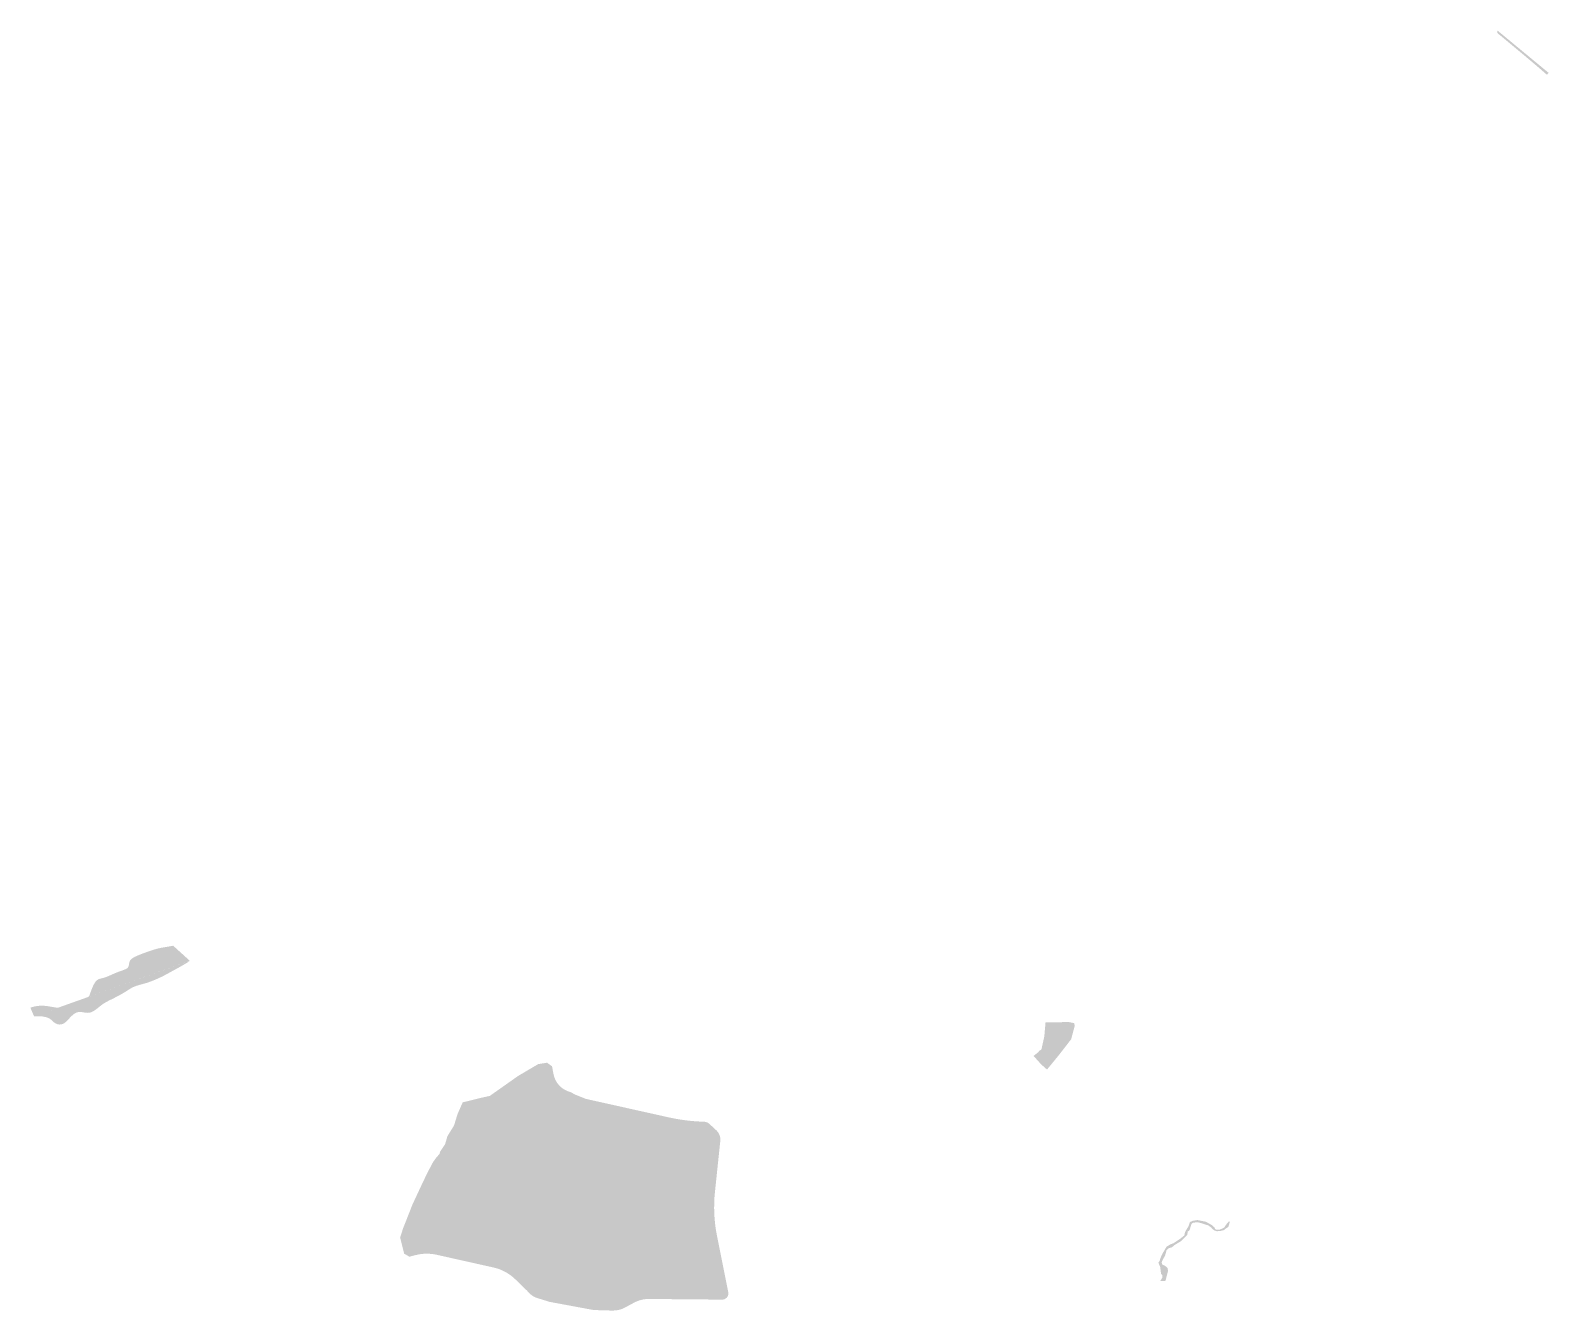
# Model space of a CAD drawing. Extents: x 38410347 to 38419931, y 3076278 to 3087001.
# Drawn here: x 38414592 to 38419931, y 3082500 to 3087001 of the extents above; entities that cross this region are included whole.
import ezdxf

# ---------------------------------------------------------------- set-up
doc = ezdxf.new("R2010")
doc.units = 0
doc.header["$LTSCALE"] = 10
doc.header["$MEASUREMENT"] = 0
for name, color, linetype in [('2-R2居住用地', 2, 'CONTINUOUS'), ('3-M2工业用地', 37, 'CONTINUOUS'), ('水域', 141, 'CONTINUOUS')]:
    doc.layers.add(name, color=color, linetype=linetype)

msp = doc.modelspace()

# ---------------------------------------------------------------- hatches: boundary and pattern name
at = {"layer": '2-R2居住用地', "linetype": 'Continuous'}
h = msp.add_hatch(color=256, dxfattribs=at)
edge = h.paths.add_edge_path()
edge.add_line((38418120.11184712, 3083395.284908483), (38418137.1032587, 3083409.135314397))
edge.add_line((38418137.1032587, 3083409.135314397), (38418140.70242826, 3083414.327863762))
edge.add_line((38418140.70242826, 3083414.327863762), (38418147.5010206, 3083417.323380313))
edge.add_line((38418147.5010206, 3083417.323380313), (38418157.90223823, 3083464.439342991))
edge.add_line((38418157.90223823, 3083464.439342991), (38418162.09795804, 3083513.555536693))
edge.add_line((38418162.09795804, 3083513.555536693), (38418244.1606575, 3083514.383373959))
edge.add_line((38418244.1606575, 3083514.383373959), (38418262.60096908, 3083510.94952993))
edge.add_line((38418262.60096908, 3083510.94952993), (38418264.85430489, 3083501.299931186))
edge.add_line((38418264.85430489, 3083501.299931186), (38418252.27972792, 3083454.162052788))
edge.add_line((38418252.27972792, 3083454.162052788), (38418215.27697164, 3083406.306412787))
edge.add_arc((38415750.88191929, 3085373.514217639), 3153.275998305374, 320.02115613686846, 321.4013194936035, ccw=False)
edge.add_line((38418167.179727, 3083347.519541934), (38418146.70876878, 3083365.878900963))
edge.add_line((38418146.70876878, 3083365.878900963), (38418120.66411687, 3083394.674309692))
at = {"layer": '3-M2工业用地', "linetype": 'Continuous'}
h = msp.add_hatch(color=256, dxfattribs=at)
edge = h.paths.add_edge_path()
edge.add_line((38416409.06841209, 3083371.413152104), (38416426.59351749, 3083358.962373961))
edge.add_line((38416426.59351749, 3083358.962373961), (38416431.51147065, 3083332.11807668))
edge.add_arc((38416510.83228108, 3083346.649879316), 80.6409589245399, 190.3816274792856, 256.5996660964943)
edge.add_line((38416492.14345076, 3083268.204408595), (38416506.58706227, 3083259.927112864))
edge.add_line((38416506.58706227, 3083259.927112864), (38416545.40673918, 3083244.449504624))
edge.add_line((38416545.40673918, 3083244.449504624), (38416834.55263235, 3083179.911116864))
edge.add_arc((38416981.26603741, 3083837.218806399), 673.4821615639374, 257.417623814539, 268.3451612785698)
edge.add_arc((38416961.02627382, 3083136.648689231), 27.38026224008356, 47.1707794656071, 88.3451612918081, ccw=False)
edge.add_line((38416979.63979813, 3083156.728915147), (38417004.09240689, 3083134.182737023))
edge.add_arc((38416973.58840641, 3083101.099418634), 45.00000000844675, -6.003284955879792, 47.322838245332605, ccw=False)
edge.add_line((38417018.34162196, 3083096.393071929), (38416999.47958503, 3082917.031699489))
edge.add_arc((38417508.67172519, 3082863.48393265), 511.9999989611418, 173.9967150437738, 191.3455550887494)
edge.add_line((38417006.6769463, 3082762.76034604), (38417046.39936769, 3082564.788363032))
edge.add_arc((38417024.84473158, 3082560.463496828), 21.98423993813998, -94.84202649268582, 11.345555069491525, ccw=False)
edge.add_line((38417022.98906939, 3082538.557713951), (38416767.8874291, 3082540.875677662))
edge.add_arc((38416766.88796284, 3082430.880218354), 110.0000000048521, 89.47940012196774, 118.5614520496212)
edge.add_line((38416714.29684705, 3082527.493750224), (38416684.26012097, 3082511.14340148))
edge.add_arc((38416641.23102622, 3082590.190836634), 89.99999999259373, 269.8804908127621, 298.5614520530177, ccw=False)
edge.add_arc((38416643.3997267, 3083629.920139173), 1129.731564299326, 266.22409595488443, 269.88049081280565, ccw=False)
edge.add_line((38416569.00208443, 3082502.640937645), (38416417.80720372, 3082530.714279592))
edge.add_line((38416417.80720372, 3082530.714279592), (38416375.45879965, 3082543.825201974))
edge.add_arc((38416396.51055023, 3082611.822556662), 71.18157378830655, 216.9561886775893, 252.79765231832658, ccw=False)
edge.add_line((38416339.6296781, 3082569.027897731), (38416297.1047788, 3082610.271701384))
edge.add_arc((38416185.71095326, 3082495.417813177), 160.0000000133676, 45.87617033145156, 77.39534369921793)
edge.add_line((38416220.62656146, 3082651.561658101), (38416021.18774512, 3082696.158534043))
edge.add_arc((38415986.27213641, 3082540.014689258), 159.9999999881929, 77.39534350867949, 104.3475775734704)
edge.add_line((38415946.62356298, 3082695.024336126), (38415924.8011614, 3082689.442573208))
edge.add_line((38415924.8011614, 3082689.442573208), (38415906.47220706, 3082700.237042776))
edge.add_line((38415906.47220706, 3082700.237042776), (38415892.30873068, 3082756.927014623))
edge.add_line((38415892.30873068, 3082756.927014623), (38415902.62604309, 3082788.833815622))
edge.add_line((38415902.62604309, 3082788.833815622), (38415935.38849764, 3082872.178248806))
edge.add_line((38415935.38849764, 3082872.178248806), (38415966.07691584, 3082938.153786505))
edge.add_line((38415966.07691584, 3082938.153786505), (38415985.9498571, 3082979.871383672))
edge.add_line((38415985.9498571, 3082979.871383672), (38416005.81852871, 3083018.107733699))
edge.add_line((38416005.81852871, 3083018.107733699), (38416010.48226095, 3083025.538821818))
edge.add_line((38416010.48226095, 3083025.538821818), (38416020.36625217, 3083039.01996536))
edge.add_line((38416020.36625217, 3083039.01996536), (38416031.17268097, 3083051.059406791))
edge.add_line((38416031.17268097, 3083051.059406791), (38416032.50639374, 3083058.045233728))
edge.add_line((38416032.50639374, 3083058.045233728), (38416050.32767457, 3083084.679342462))
edge.add_line((38416050.32767457, 3083084.679342462), (38416058.8849206, 3083113.649665695))
edge.add_line((38416058.8849206, 3083113.649665695), (38416081.82190299, 3083150.686188336))
edge.add_line((38416081.82190299, 3083150.686188336), (38416094.40816077, 3083191.469533872))
edge.add_line((38416094.40816077, 3083191.469533872), (38416112.37934131, 3083232.168798108))
edge.add_line((38416112.37934131, 3083232.168798108), (38416175.31495103, 3083247.673033982))
edge.add_line((38416175.31495103, 3083247.673033982), (38416207.73433654, 3083254.89503934))
edge.add_line((38416207.73433654, 3083254.89503934), (38416307.31288212, 3083325.048397346))
edge.add_line((38416307.31288212, 3083325.048397346), (38416377.69302751, 3083366.536750572))
edge.add_line((38416377.69302751, 3083366.536750572), (38416408.89479265, 3083371.536500699))
at = {"layer": '水域'}
h = msp.add_hatch(color=256, dxfattribs=at)
edge = h.paths.add_edge_path()
edge.add_line((38419750.73731233, 3086992.507802486), (38419770.8050857, 3086975.873249963))
edge.add_line((38419770.8050857, 3086975.873249963), (38419798.86470941, 3086952.56209455))
edge.add_line((38419798.86470941, 3086952.56209455), (38419827.79601263, 3086928.45325972))
edge.add_line((38419827.79601263, 3086928.45325972), (38419855.6615987, 3086905.129570483))
edge.add_line((38419855.6615987, 3086905.129570483), (38419880.524071, 3086884.173851856))
edge.add_line((38419880.524071, 3086884.173851856), (38419900.86664876, 3086866.827551719))
edge.add_line((38419900.86664876, 3086866.827551719), (38419916.85501471, 3086852.966609456))
edge.add_line((38419916.85501471, 3086852.966609456), (38419925.45499905, 3086845.337381422))
edge.add_line((38419925.45499905, 3086845.337381422), (38419931.44711506, 3086852.014389371))
edge.add_line((38419931.44711506, 3086852.014389371), (38419911.18819217, 3086868.79378046))
edge.add_line((38419911.18819217, 3086868.79378046), (38419875.4013607, 3086898.406483965))
edge.add_line((38419875.4013607, 3086898.406483965), (38419837.98770697, 3086929.347461286))
edge.add_line((38419837.98770697, 3086929.347461286), (38419801.53352535, 3086959.483115757))
edge.add_line((38419801.53352535, 3086959.483115757), (38419768.62511021, 3086986.679850711))
edge.add_line((38419768.62511021, 3086986.679850711), (38419750.73731233, 3087001.459814754))
h = msp.add_hatch(color=256, dxfattribs=at)
edge = h.paths.add_edge_path()
edge.add_line((38414591.9260994, 3083564.948122437), (38414605.21430895, 3083569.090947298))
edge.add_line((38414605.21430895, 3083569.090947298), (38414618.00145002, 3083571.34160823))
edge.add_line((38414618.00145002, 3083571.34160823), (38414630.23465776, 3083572.065943164))
edge.add_line((38414630.23465776, 3083572.065943164), (38414641.86106732, 3083571.629790032))
edge.add_line((38414641.86106732, 3083571.629790032), (38414652.82781386, 3083570.398986764))
edge.add_line((38414652.82781386, 3083570.398986764), (38414663.08203255, 3083568.739371292))
edge.add_line((38414663.08203255, 3083568.739371292), (38414672.57085855, 3083567.016781549))
edge.add_line((38414672.57085855, 3083567.016781549), (38414681.241427, 3083565.597055466))
edge.add_line((38414681.241427, 3083565.597055466), (38414689.05543818, 3083564.767146342))
edge.add_line((38414689.05543818, 3083564.767146342), (38414696.03285276, 3083564.498468952))
edge.add_line((38414696.03285276, 3083564.498468952), (38414702.20819654, 3083564.683553439))
edge.add_line((38414702.20819654, 3083564.683553439), (38414707.6159953, 3083565.214929948))
edge.add_line((38414707.6159953, 3083565.214929948), (38414712.29077484, 3083565.985128622))
edge.add_line((38414712.29077484, 3083565.985128622), (38414716.26706094, 3083566.886679605))
edge.add_line((38414716.26706094, 3083566.886679605), (38414719.5793794, 3083567.81211304))
edge.add_line((38414719.5793794, 3083567.81211304), (38414722.262256, 3083568.65395907))
edge.add_line((38414722.262256, 3083568.65395907), (38414724.37943118, 3083569.33725415))
edge.add_line((38414724.37943118, 3083569.33725415), (38414726.11150397, 3083569.91705998))
edge.add_line((38414726.11150397, 3083569.91705998), (38414727.66828805, 3083570.480944568))
edge.add_line((38414727.66828805, 3083570.480944568), (38414729.25959709, 3083571.116475922))
edge.add_line((38414729.25959709, 3083571.116475922), (38414731.09524477, 3083571.911222053))
edge.add_line((38414731.09524477, 3083571.911222053), (38414733.38504478, 3083572.952750971))
edge.add_line((38414733.38504478, 3083572.952750971), (38414736.33881078, 3083574.328630683))
edge.add_line((38414736.33881078, 3083574.328630683), (38414740.16635645, 3083576.1264292))
edge.add_line((38414740.16635645, 3083576.1264292), (38414744.9973768, 3083578.397891246))
edge.add_line((38414744.9973768, 3083578.397891246), (38414750.64109217, 3083581.051468402))
edge.add_line((38414750.64109217, 3083581.051468402), (38414756.8266042, 3083583.959788966))
edge.add_line((38414756.8266042, 3083583.959788966), (38414763.28301457, 3083586.995481233))
edge.add_line((38414763.28301457, 3083586.995481233), (38414769.73942495, 3083590.0311735))
edge.add_line((38414769.73942495, 3083590.0311735), (38414775.92493699, 3083592.939494064))
edge.add_line((38414775.92493699, 3083592.939494064), (38414781.56865235, 3083595.59307122))
edge.add_line((38414781.56865235, 3083595.59307122), (38414786.39967271, 3083597.864533266))
edge.add_line((38414786.39967271, 3083597.864533266), (38414790.22234929, 3083599.67958004))
edge.add_line((38414790.22234929, 3083599.67958004), (38414793.14203169, 3083601.176197557))
edge.add_line((38414793.14203169, 3083601.176197557), (38414795.33931908, 3083602.545443369))
edge.add_line((38414795.33931908, 3083602.545443369), (38414796.99481062, 3083603.978375034))
edge.add_line((38414796.99481062, 3083603.978375034), (38414798.28910547, 3083605.666050105))
edge.add_line((38414798.28910547, 3083605.666050105), (38414799.4028028, 3083607.799526139))
edge.add_line((38414799.4028028, 3083607.799526139), (38414800.51650179, 3083610.56986069))
edge.add_line((38414800.51650179, 3083610.56986069), (38414801.8108016, 3083614.168111315))
edge.add_line((38414801.8108016, 3083614.168111315), (38414803.43000439, 3083618.710150884))
edge.add_line((38414803.43000439, 3083618.710150884), (38414805.37322436, 3083624.011113545))
edge.add_line((38414805.37322436, 3083624.011113545), (38414807.60327871, 3083629.810948762))
edge.add_line((38414807.60327871, 3083629.810948762), (38414810.08298463, 3083635.849605995))
edge.add_line((38414810.08298463, 3083635.849605995), (38414812.77515931, 3083641.86703471))
edge.add_line((38414812.77515931, 3083641.86703471), (38414815.64261996, 3083647.603184368))
edge.add_line((38414815.64261996, 3083647.603184368), (38414818.64818377, 3083652.798004434))
edge.add_line((38414818.64818377, 3083652.798004434), (38414821.75466793, 3083657.191444371))
edge.add_line((38414821.75466793, 3083657.191444371), (38414824.93772656, 3083660.598638298))
edge.add_line((38414824.93772656, 3083660.598638298), (38414828.22436146, 3083663.135458969))
edge.add_line((38414828.22436146, 3083663.135458969), (38414831.65441134, 3083664.992963788))
edge.add_line((38414831.65441134, 3083664.992963788), (38414835.26771493, 3083666.362210165))
edge.add_line((38414835.26771493, 3083666.362210165), (38414839.10411093, 3083667.434255508))
edge.add_line((38414839.10411093, 3083667.434255508), (38414843.2034381, 3083668.400157225))
edge.add_line((38414843.2034381, 3083668.400157225), (38414847.60553511, 3083669.450972723))
edge.add_line((38414847.60553511, 3083669.450972723), (38414852.35024072, 3083670.777759411))
edge.add_line((38414852.35024072, 3083670.777759411), (38414857.46013032, 3083672.52425263))
edge.add_line((38414857.46013032, 3083672.52425263), (38414862.88872609, 3083674.644899455))
edge.add_line((38414862.88872609, 3083674.644899455), (38414868.57228691, 3083677.046824894))
edge.add_line((38414868.57228691, 3083677.046824894), (38414874.44707166, 3083679.637153955))
edge.add_line((38414874.44707166, 3083679.637153955), (38414880.4493392, 3083682.323011647))
edge.add_line((38414880.4493392, 3083682.323011647), (38414886.51534843, 3083685.011522977))
edge.add_line((38414886.51534843, 3083685.011522977), (38414892.5813582, 3083687.609812954))
edge.add_line((38414892.5813582, 3083687.609812954), (38414898.5836274, 3083690.025006585))
edge.add_line((38414898.5836274, 3083690.025006585), (38414904.45461718, 3083692.192685163))
edge.add_line((38414904.45461718, 3083692.192685163), (38414910.11159777, 3083694.16225511))
edge.add_line((38414910.11159777, 3083694.16225511), (38414915.46804171, 3083696.011579135))
edge.add_line((38414915.46804171, 3083696.011579135), (38414920.43742152, 3083697.818519944))
edge.add_line((38414920.43742152, 3083697.818519944), (38414924.9332097, 3083699.660940244))
edge.add_line((38414924.9332097, 3083699.660940244), (38414928.8688788, 3083701.616702743))
edge.add_line((38414928.8688788, 3083701.616702743), (38414932.15790134, 3083703.763670146))
edge.add_line((38414932.15790134, 3083703.763670146), (38414934.71374982, 3083706.179705162))
edge.add_line((38414934.71374982, 3083706.179705162), (38414936.49884151, 3083708.918237845))
edge.add_line((38414936.49884151, 3083708.918237845), (38414937.6713726, 3083711.934967646))
edge.add_line((38414937.6713726, 3083711.934967646), (38414938.43848401, 3083715.161161365))
edge.add_line((38414938.43848401, 3083715.161161365), (38414939.00731669, 3083718.528085801))
edge.add_line((38414939.00731669, 3083718.528085801), (38414939.58501153, 3083721.967007753))
edge.add_line((38414939.58501153, 3083721.967007753), (38414940.37870948, 3083725.409194019))
edge.add_line((38414940.37870948, 3083725.409194019), (38414941.59555145, 3083728.785911399))
edge.add_line((38414941.59555145, 3083728.785911399), (38414943.44267838, 3083732.028426693))
edge.add_line((38414943.44267838, 3083732.028426693), (38414946.07940657, 3083735.084321694))
edge.add_line((38414946.07940657, 3083735.084321694), (38414949.47375378, 3083737.966438174))
edge.add_line((38414949.47375378, 3083737.966438174), (38414953.54591317, 3083740.7039329))
edge.add_line((38414953.54591317, 3083740.7039329), (38414958.21607786, 3083743.325962639))
edge.add_line((38414958.21607786, 3083743.325962639), (38414963.40444104, 3083745.861684159))
edge.add_line((38414963.40444104, 3083745.861684159), (38414969.03119581, 3083748.340254227))
edge.add_line((38414969.03119581, 3083748.340254227), (38414975.01653533, 3083750.790829609))
edge.add_line((38414975.01653533, 3083750.790829609), (38414981.28065278, 3083753.242567073))
edge.add_line((38414981.28065278, 3083753.242567073), (38414987.74486081, 3083755.713923991))
edge.add_line((38414987.74486081, 3083755.713923991), (38414994.3349503, 3083758.180560155))
edge.add_line((38414994.3349503, 3083758.180560155), (38415000.97783168, 3083760.607435965))
edge.add_line((38415000.97783168, 3083760.607435965), (38415007.60041537, 3083762.959511819))
edge.add_line((38415007.60041537, 3083762.959511819), (38415014.1296118, 3083765.201748115))
edge.add_line((38415014.1296118, 3083765.201748115), (38415020.49233136, 3083767.299105251))
edge.add_line((38415020.49233136, 3083767.299105251), (38415026.61548451, 3083769.216543625))
edge.add_line((38415026.61548451, 3083769.216543625), (38415032.42598164, 3083770.919023637))
edge.add_line((38415032.42598164, 3083770.919023637), (38415037.87253713, 3083772.383299308))
edge.add_line((38415037.87253713, 3083772.383299308), (38415042.9910811, 3083773.633299163))
edge.add_line((38415042.9910811, 3083773.633299163), (38415047.83934765, 3083774.704745348))
edge.add_line((38415047.83934765, 3083774.704745348), (38415052.47507086, 3083775.63336001))
edge.add_line((38415052.47507086, 3083775.63336001), (38415056.95598479, 3083776.454865299))
edge.add_line((38415056.95598479, 3083776.454865299), (38415061.33982354, 3083777.204983359))
edge.add_line((38415061.33982354, 3083777.204983359), (38415065.68432117, 3083777.919436341))
edge.add_line((38415065.68432117, 3083777.919436341), (38415070.04721177, 3083778.633946389))
edge.add_line((38415070.04721177, 3083778.633946389), (38415074.4505636, 3083779.373007589))
edge.add_line((38415074.4505636, 3083779.373007589), (38415078.77378161, 3083780.116201764))
edge.add_line((38415078.77378161, 3083780.116201764), (38415082.86060489, 3083780.831882674))
edge.add_line((38415082.86060489, 3083780.831882674), (38415086.55477259, 3083781.488404078))
edge.add_line((38415086.55477259, 3083781.488404078), (38415089.70002382, 3083782.054119736))
edge.add_line((38415089.70002382, 3083782.054119736), (38415092.14009769, 3083782.497383409))
edge.add_line((38415092.14009769, 3083782.497383409), (38415093.71873333, 3083782.786548855))
edge.add_line((38415093.71873333, 3083782.786548855), (38415094.27966985, 3083782.889969836))
edge.add_line((38415094.27966985, 3083782.889969835), (38415152.68349081, 3083729.944574779))
edge.add_line((38414604.8293721, 3083534.894233939), (38414622.33182269, 3083535.097384089))
edge.add_line((38414622.33182269, 3083535.097384089), (38414636.19733294, 3083533.961624395))
edge.add_line((38414636.19733294, 3083533.961624395), (38414646.97835565, 3083531.76106634))
edge.add_line((38414646.97835565, 3083531.76106634), (38414655.22734359, 3083528.769821405))
edge.add_line((38414655.22734359, 3083528.769821405), (38414661.49674955, 3083525.262001073))
edge.add_line((38414661.49674955, 3083525.262001073), (38414666.33902631, 3083521.511716828))
edge.add_line((38414666.33902631, 3083521.511716828), (38414670.30662666, 3083517.793080151))
edge.add_line((38414670.30662666, 3083517.793080151), (38414673.95200334, 3083514.380202521))
edge.add_line((38414673.95200334, 3083514.380202521), (38414677.7267535, 3083511.502255169))
edge.add_line((38414677.7267535, 3083511.502255169), (38414681.67905149, 3083509.208648283))
edge.add_line((38414681.67905149, 3083509.208648283), (38414685.75621597, 3083507.503851796))
edge.add_line((38414685.75621597, 3083507.503851796), (38414689.90556563, 3083506.392335642))
edge.add_line((38414689.90556563, 3083506.392335642), (38414694.07441913, 3083505.878569754))
edge.add_line((38414694.07441913, 3083505.878569754), (38414698.21009517, 3083505.967024064))
edge.add_line((38414698.21009517, 3083505.967024064), (38414702.25991239, 3083506.662168507))
edge.add_line((38414702.25991239, 3083506.662168507), (38414706.17118949, 3083507.968473015))
edge.add_line((38414706.17118949, 3083507.968473015), (38414709.90577976, 3083509.873741069))
edge.add_line((38414709.90577976, 3083509.873741069), (38414713.48367491, 3083512.299110345))
edge.add_line((38414713.48367491, 3083512.299110345), (38414716.9394013, 3083515.149052063))
edge.add_line((38414716.9394013, 3083515.149052063), (38414720.30748525, 3083518.328037448))
edge.add_line((38414720.30748525, 3083518.328037448), (38414723.62245312, 3083521.74053772))
edge.add_line((38414723.62245312, 3083521.74053772), (38414726.91883122, 3083525.291024102))
edge.add_line((38414726.91883122, 3083525.291024102), (38414730.23114592, 3083528.883967817))
edge.add_line((38414730.23114592, 3083528.883967817), (38414733.59392354, 3083532.423840088))
edge.add_line((38414733.59392354, 3083532.423840088), (38414737.03726391, 3083535.820419291))
edge.add_line((38414737.03726391, 3083535.820419291), (38414740.57356074, 3083539.004712418))
edge.add_line((38414740.57356074, 3083539.004712418), (38414744.21078122, 3083541.91303362))
edge.add_line((38414744.21078122, 3083541.91303362), (38414747.95689255, 3083544.481697043))
edge.add_line((38414747.95689255, 3083544.481697043), (38414751.81986193, 3083546.647016837))
edge.add_line((38414751.81986193, 3083546.647016837), (38414755.80765653, 3083548.345307149))
edge.add_line((38414755.80765653, 3083548.345307149), (38414759.92824357, 3083549.51288213))
edge.add_line((38414759.92824357, 3083549.51288213), (38414764.18959023, 3083550.086055925))
edge.add_line((38414764.18959023, 3083550.086055925), (38414768.59609198, 3083550.044862369))
edge.add_line((38414768.59609198, 3083550.044862369), (38414773.13785736, 3083549.544214036))
edge.add_line((38414773.13785736, 3083549.544214036), (38414777.80142317, 3083548.782743189))
edge.add_line((38414777.80142317, 3083548.782743189), (38414782.57332624, 3083547.959082089))
edge.add_line((38414782.57332624, 3083547.959082089), (38414787.44010337, 3083547.271862995))
edge.add_line((38414787.44010337, 3083547.271862995), (38414792.3882914, 3083546.919718169))
edge.add_line((38414792.3882914, 3083546.919718169), (38414797.4044271, 3083547.101279871))
edge.add_line((38414797.4044271, 3083547.101279871), (38414802.47504731, 3083548.015180363))
edge.add_line((38414802.47504731, 3083548.015180363), (38414807.58441067, 3083549.798988957))
edge.add_line((38414807.58441067, 3083549.798988957), (38414812.70766314, 3083552.346023172))
edge.add_line((38414812.70766314, 3083552.346023172), (38414817.81767251, 3083555.488537579))
edge.add_line((38414817.81767251, 3083555.488537579), (38414822.88730656, 3083559.058786749))
edge.add_line((38414822.88730656, 3083559.058786749), (38414827.88943307, 3083562.889025253))
edge.add_line((38414827.88943307, 3083562.889025253), (38414832.79691985, 3083566.811507661))
edge.add_line((38414832.79691985, 3083566.811507661), (38414837.58263467, 3083570.658488544))
edge.add_line((38414837.58263467, 3083570.658488544), (38414842.21944534, 3083574.262222474))
edge.add_line((38414842.21944534, 3083574.262222474), (38414846.6945212, 3083577.495148042))
edge.add_line((38414846.6945212, 3083577.495148042), (38414851.05223796, 3083580.390439926))
edge.add_line((38414851.05223796, 3083580.390439926), (38414855.35127287, 3083583.021456827))
edge.add_line((38414855.35127287, 3083583.021456827), (38414859.6503032, 3083585.461557445))
edge.add_line((38414859.6503032, 3083585.461557445), (38414864.00800622, 3083587.784100479))
edge.add_line((38414864.00800622, 3083587.784100479), (38414868.48305918, 3083590.062444629))
edge.add_line((38414868.48305918, 3083590.062444629), (38414873.13413937, 3083592.369948594))
edge.add_line((38414873.13413937, 3083592.369948594), (38414878.01992402, 3083594.779971075))
edge.add_line((38414878.01992402, 3083594.779971075), (38414883.1761087, 3083597.348514571))
edge.add_line((38414883.1761087, 3083597.348514571), (38414888.54646207, 3083600.062156779))
edge.add_line((38414888.54646207, 3083600.062156779), (38414894.05177105, 3083602.890119194))
edge.add_line((38414894.05177105, 3083602.890119194), (38414899.61282259, 3083605.801623312))
edge.add_line((38414899.61282259, 3083605.801623312), (38414905.15040363, 3083608.76589063))
edge.add_line((38414905.15040363, 3083608.76589063), (38414910.58530109, 3083611.752142643))
edge.add_line((38414910.58530109, 3083611.752142643), (38414915.83830191, 3083614.729600847))
edge.add_line((38414915.83830191, 3083614.729600847), (38414920.83019305, 3083617.667486738))
edge.add_line((38414920.83019305, 3083617.667486738), (38414925.50498748, 3083620.537708813))
edge.add_line((38414925.50498748, 3083620.537708813), (38414929.89960241, 3083623.322923572))
edge.add_line((38414929.89960241, 3083623.322923572), (38414934.07418112, 3083626.008474514))
edge.add_line((38414934.07418112, 3083626.008474514), (38414938.08886686, 3083628.579705141))
edge.add_line((38414938.08886686, 3083628.579705141), (38414942.00380291, 3083631.021958953))
edge.add_line((38414942.00380291, 3083631.021958953), (38414945.87913253, 3083633.32057945))
edge.add_line((38414945.87913253, 3083633.32057945), (38414949.77499899, 3083635.460910132))
edge.add_line((38414949.77499899, 3083635.460910132), (38414953.75154553, 3083637.4282945))
edge.add_line((38414953.75154553, 3083637.4282945), (38414957.85277944, 3083639.214182927))
edge.add_line((38414957.85277944, 3083639.214182927), (38414962.05816397, 3083640.83445328))
edge.add_line((38414962.05816397, 3083640.83445328), (38414966.33102634, 3083642.311090296))
edge.add_line((38414966.33102634, 3083642.311090296), (38414970.63469381, 3083643.666078713))
edge.add_line((38414970.63469381, 3083643.666078713), (38414974.9324936, 3083644.921403272))
edge.add_line((38414974.9324936, 3083644.921403272), (38414979.18775298, 3083646.099048709))
edge.add_line((38414979.18775298, 3083646.099048709), (38414983.36379916, 3083647.220999765))
edge.add_line((38414983.36379916, 3083647.220999765), (38414987.42395941, 3083648.309241177))
edge.add_line((38414987.42395941, 3083648.309241177), (38414991.34598557, 3083649.385757666))
edge.add_line((38414991.34598557, 3083649.385757666), (38414995.16532796, 3083650.472533878))
edge.add_line((38414995.16532796, 3083650.472533878), (38414998.9318615, 3083651.591554448))
edge.add_line((38414998.9318615, 3083651.591554448), (38415002.69546113, 3083652.764804002))
edge.add_line((38415002.69546113, 3083652.764804002), (38415006.50600178, 3083654.014267173))
edge.add_line((38415006.50600178, 3083654.014267173), (38415010.41335836, 3083655.36192859))
edge.add_line((38415010.41335836, 3083655.36192859), (38415014.46740582, 3083656.829772884))
edge.add_line((38415014.46740582, 3083656.829772884), (38415018.71801908, 3083658.439784683))
edge.add_line((38415018.71801908, 3083658.439784683), (38415023.19771465, 3083660.206620403))
edge.add_line((38415023.19771465, 3083660.206620403), (38415027.86957536, 3083662.115623587))
edge.add_line((38415027.86957536, 3083662.115623587), (38415032.67932559, 3083664.144809561))
edge.add_line((38415032.67932559, 3083664.144809561), (38415037.57268976, 3083666.27219365))
edge.add_line((38415037.57268976, 3083666.27219365), (38415042.49539226, 3083668.475791183))
edge.add_line((38415042.49539226, 3083668.475791183), (38415047.3931575, 3083670.733617485))
edge.add_line((38415047.3931575, 3083670.733617485), (38415052.21170989, 3083673.023687882))
edge.add_line((38415052.21170989, 3083673.023687882), (38415056.89677381, 3083675.324017702))
edge.add_line((38415056.89677381, 3083675.324017702), (38415061.42103011, 3083677.623358732))
edge.add_line((38415061.42103011, 3083677.623358732), (38415065.8649854, 3083679.953408607))
edge.add_line((38415065.8649854, 3083679.953408607), (38415070.3361027, 3083682.356601428))
edge.add_line((38415070.3361027, 3083682.356601428), (38415074.94184507, 3083684.875371291))
edge.add_line((38415074.94184507, 3083684.875371291), (38415079.78967553, 3083687.552152296))
edge.add_line((38415079.78967553, 3083687.552152296), (38415084.98705713, 3083690.429378539))
edge.add_line((38415084.98705713, 3083690.429378539), (38415090.64145292, 3083693.54948412))
edge.add_line((38415090.64145292, 3083693.54948412), (38415096.86032591, 3083696.954903136))
edge.add_line((38415096.86032591, 3083696.954903136), (38415103.69702961, 3083700.668583317))
edge.add_line((38415103.69702961, 3083700.668583317), (38415110.98847923, 3083704.635526923))
edge.add_line((38415110.98847923, 3083704.635526923), (38415118.51748046, 3083708.781249845))
edge.add_line((38415118.51748046, 3083708.781249845), (38415126.06683896, 3083713.031267971))
edge.add_line((38415126.06683896, 3083713.031267971), (38415133.4193604, 3083717.311097194))
edge.add_line((38415133.4193604, 3083717.311097194), (38415140.35785047, 3083721.546253404))
edge.add_line((38415140.35785047, 3083721.546253404), (38415146.66511482, 3083725.662252491))
edge.add_line((38415146.66511482, 3083725.662252491), (38415152.12395914, 3083729.584610347))
edge.add_line((38414591.9260994, 3083564.948122437), (38414604.8293721, 3083534.894233939))
h = msp.add_hatch(color=256, dxfattribs=at)
edge = h.paths.add_edge_path()
edge.add_line((38418565.85629912, 3082604.30221043), (38418573.05922188, 3082616.122882869))
edge.add_line((38418573.05922188, 3082616.122882869), (38418573.4097646, 3082624.079630778))
edge.add_line((38418573.4097646, 3082624.079630778), (38418568.51028223, 3082628.972774612))
edge.add_line((38418568.51028223, 3082628.972774612), (38418565.14192999, 3082654.661694398))
edge.add_line((38418565.14192999, 3082654.661694398), (38418559.01759565, 3082667.811974525))
edge.add_line((38418559.01759565, 3082667.811974525), (38418563.6108371, 3082675.45749043))
edge.add_line((38418563.61083709, 3082675.45749043), (38418565.75433736, 3082682.797196141))
edge.add_line((38418565.75433736, 3082682.797196141), (38418569.12272684, 3082691.360162709))
edge.add_line((38418569.12272684, 3082691.360162709), (38418575.85991529, 3082704.4039143))
edge.add_line((38418575.85991529, 3082704.4039143), (38418587.49610215, 3082724.282239588))
edge.add_line((38418587.49610215, 3082724.282239588), (38418600.0509373, 3082732.233585768))
edge.add_line((38418600.05093729, 3082732.233585768), (38418612.29956875, 3082736.820899328))
edge.add_line((38418612.29956876, 3082736.820899328), (38418634.34709049, 3082751.500290668))
edge.add_line((38418634.34709049, 3082751.500290668), (38418650.36677393, 3082764.186664623))
edge.add_line((38418650.36677393, 3082764.186664623), (38418652.51027419, 3082775.196193068))
edge.add_line((38418652.51027419, 3082775.196193068), (38418656.18486735, 3082781.924258309))
edge.add_line((38418656.18486735, 3082781.924258309), (38418665.06514657, 3082796.909459844))
edge.add_line((38418665.06514657, 3082796.909459844), (38418669.9645917, 3082811.28302091))
edge.add_line((38418669.9645917, 3082811.28302091), (38418680.37592658, 3082815.870334469))
edge.add_line((38418680.37592658, 3082815.870334469), (38418696.29911397, 3082818.316896345))
edge.add_line((38418696.29911397, 3082818.316896345), (38418725.57330333, 3082812.589617003))
edge.add_line((38418725.57330332, 3082812.589617003), (38418747.00841768, 3082800.662617814))
edge.add_line((38418747.00841768, 3082800.662617814), (38418756.19490058, 3082792.40546144))
edge.add_line((38418756.19490058, 3082792.40546144), (38418758.95084545, 3082785.983226473))
edge.add_line((38418758.95084545, 3082785.983226473), (38418765.07514256, 3082784.148305066))
edge.add_line((38418765.07514257, 3082784.148305066), (38418774.56782915, 3082784.454135341))
edge.add_line((38418774.56782915, 3082784.454135341), (38418789.87860917, 3082791.488010777))
edge.add_line((38418789.87860917, 3082791.488010777), (38418798.64836134, 3082803.812769793))
edge.add_line((38418798.64836134, 3082803.812769793), (38418806.02487332, 3082812.693110892))
edge.add_line((38418806.02487331, 3082812.693110892), (38418810.50579181, 3082812.693110892))
edge.add_line((38418810.50579181, 3082812.693110892), (38418806.02487331, 3082812.693110892))
edge.add_line((38418806.02487331, 3082812.693110892), (38418810.50579181, 3082812.693110892))
edge.add_line((38418810.50579181, 3082812.693110892), (38418805.22651669, 3082794.548729048))
edge.add_line((38418805.22651669, 3082794.548729048), (38418796.04899506, 3082788.517019257))
edge.add_line((38418796.04899506, 3082788.517019257), (38418788.78208353, 3082782.521701667))
edge.add_line((38418788.78208353, 3082782.521701667), (38418778.35570837, 3082780.312896222))
edge.add_line((38418778.35570838, 3082780.312896222), (38418765.08575267, 3082779.050718814))
edge.add_line((38418765.08575267, 3082779.050718814), (38418755.9231704, 3082781.890602923))
edge.add_line((38418755.9231704, 3082781.890602923), (38418749.920089, 3082785.99266444))
edge.add_line((38418749.920089, 3082785.99266444), (38418744.54892266, 3082792.303551483))
edge.add_line((38418744.54892265, 3082792.303551483), (38418734.43846779, 3082799.561046482))
edge.add_line((38418734.4384678, 3082799.561046482), (38418724.32801294, 3082802.716479963))
edge.add_line((38418724.32801294, 3082802.716479963), (38418713.11414519, 3082806.511867812))
edge.add_line((38418713.1141452, 3082806.511867812), (38418700.16014702, 3082809.982850666))
edge.add_line((38418700.16014702, 3082809.982850666), (38418691.31352229, 3082810.298379958))
edge.add_line((38418691.31352229, 3082810.298379958), (38418680.57115237, 3082808.720673257))
edge.add_line((38418680.57115237, 3082808.720673257), (38418675.51594356, 3082804.934141031))
edge.add_line((38418675.51594356, 3082804.934141031), (38418672.67236301, 3082796.730017997))
edge.add_line((38418672.67236301, 3082796.730017997), (38418669.82881968, 3082786.317069436))
edge.add_line((38418669.82881968, 3082786.317069436), (38418668.56502679, 3082783.477185327))
edge.add_line((38418668.56502679, 3082783.477185327), (38418666.98523913, 3082780.95283051))
edge.add_line((38418666.98523913, 3082780.95283051), (38418662.24598785, 3082778.112926321))
edge.add_line((38418662.24598785, 3082778.112926321), (38418661.61407279, 3082772.117608731))
edge.add_line((38418661.61407279, 3082772.117608731), (38418660.3502799, 3082768.331076505))
edge.add_line((38418660.35027989, 3082768.331076505), (38418660.35027989, 3082765.491192396))
edge.add_line((38418660.35027989, 3082765.491192396), (38418639.38882262, 3082744.494247193))
edge.add_line((38418639.38882262, 3082744.494247193), (38418630.54219788, 3082739.445537559))
edge.add_line((38418630.54219789, 3082739.445537559), (38418614.1127041, 3082729.348138371))
edge.add_line((38418614.1127041, 3082729.348138371), (38418609.68941035, 3082724.930527481))
edge.add_line((38418609.68941034, 3082724.930527481), (38418604.6341643, 3082721.775094))
edge.add_line((38418604.6341643, 3082721.775094), (38418598.63112012, 3082720.512916591))
edge.add_line((38418598.63112013, 3082720.512916591), (38418593.89183162, 3082718.619660518))
edge.add_line((38418593.89183162, 3082718.619660518), (38418587.25687238, 3082711.362145439))
edge.add_line((38418587.25687238, 3082711.362145439), (38418585.28890407, 3082703.310475684))
edge.add_line((38418585.28890407, 3082703.310475684), (38418582.76128105, 3082693.84417524))
edge.add_line((38418582.76128105, 3082693.84417524), (38418574.54653416, 3082679.329165162))
edge.add_line((38418574.54653416, 3082679.329165162), (38418570.43916071, 3082669.547315347))
edge.add_line((38418570.43916071, 3082669.547315347), (38418572.33486867, 3082662.605349639))
edge.add_line((38418572.33486867, 3082662.605349639), (38418585.28890408, 3082655.34783456))
edge.add_line((38418585.28890407, 3082655.34783456), (38418591.93294704, 3082648.907567053))
edge.add_line((38418591.93294705, 3082648.907567053), (38418592.56486211, 3082638.17906912))
edge.add_line((38418592.56486211, 3082638.17906912), (38418590.03723909, 3082628.081669932))
edge.add_line((38418590.03723909, 3082628.081669932), (38418587.19369577, 3082617.668741453))
edge.add_line((38418587.19369576, 3082617.668741453), (38418585.92986564, 3082610.411226373))
edge.add_line((38418585.92986564, 3082610.411226373), (38418583.1003112, 3082604.30221043))

doc.saveas('drawing.dxf')
